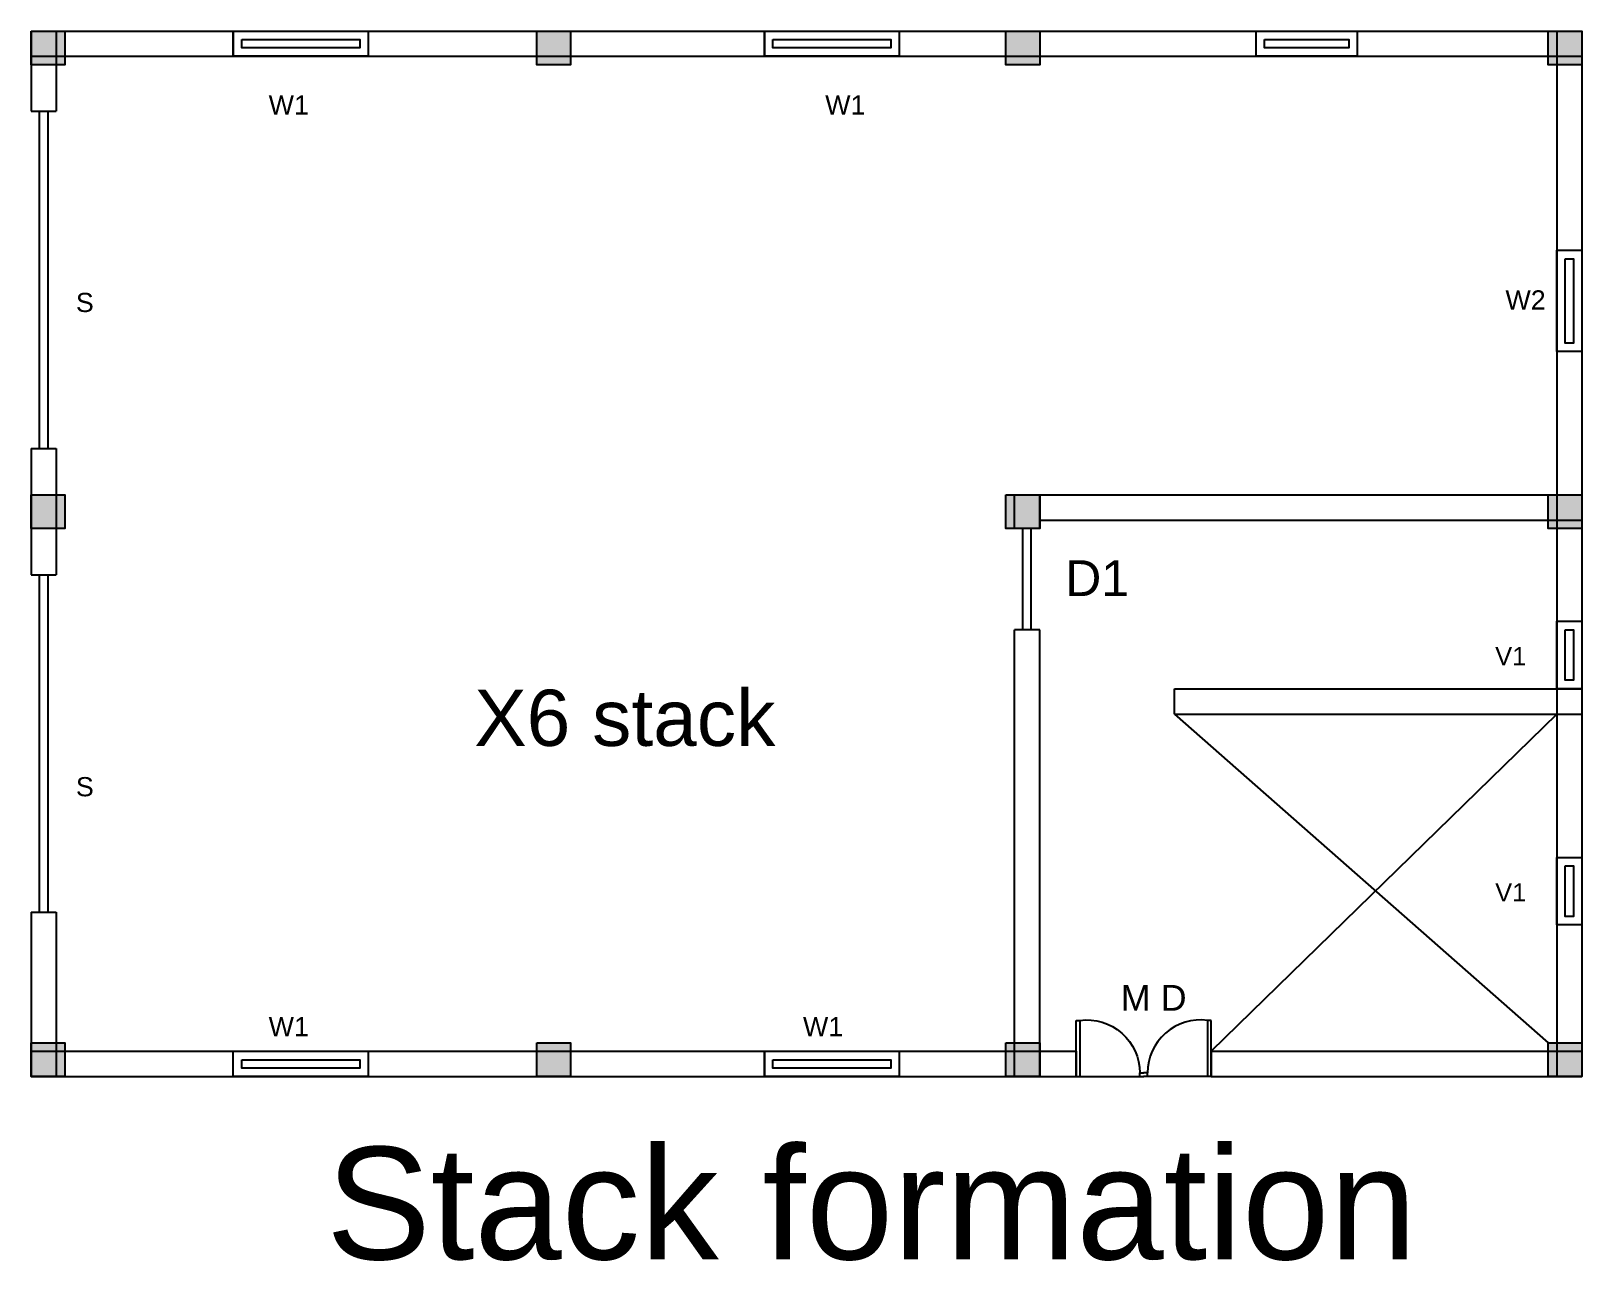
# Model space of a CAD drawing. Header units: millimetres. Extents: x -5757 to 4071, y -90348 to 1709.
# Drawn here: x -2765 to -2213, y -658 to -220 of the extents above; entities that cross this region are included whole.
import ezdxf

# ---------------------------------------------------------------- set-up
doc = ezdxf.new("R2010")
doc.units = ezdxf.units.MM
doc.header["$MEASUREMENT"] = 0
doc.styles.get("Standard").update_dxf_attribs({"font": 'arial.ttf'})

msp = doc.modelspace()

# ---------------------------------------------------------------- texts
for s, height, p in [('W1', 6.82668, (-2680.42918, -249.85595, -0.10085)), ('W1', 6.82668, (-2482.34862, -249.85595, -0.10085)), ('S', 6.82668, (-2749.03201, -320.11166, -0.10085)), ('W2', 6.82668, (-2240.23346, -319.22689, -0.10085)), ('D1', 12.751706, (-2396.94403, -421.16796, -0.10085)), ('V1', 6.456626, (-2243.87979, -445.78515, -0.10085)), ('S', 6.82668, (-2749.03201, -492.40063, -0.10085)), ('V1', 6.456626, (-2243.87979, -529.82246, -0.10085)), ('M D', 9.164999, (-2377.19147, -568.68884, -0.10085)), ('W1', 6.82668, (-2680.42918, -577.77086, -0.10085)), ('W1', 6.82668, (-2490.26087, -577.77086, -0.10085))]:
    msp.add_text(s, height=height).set_placement(p)
at = {"attachment_point": 1}
for s, insert, char_height in [('X6 stack', (-2607.23848, -454.47784, -0.10085), 20), ('Stack formation', (-2659.99299, -617.16068, -0.10085), 40)]:
    msp.add_mtext_dynamic_manual_height_columns(s, width=618.4090479, gutter_width=603.26093, heights=[0], dxfattribs=dict(at, insert=insert, char_height=char_height))

# ---------------------------------------------------------------- blocks, each defined once
blk = doc.blocks.new('door')
for p, q in [((365.48, -158.42), (335.48, -158.42)), ((335.48, -158.42), (335.48, -160.42)), ((335.48, -160.42), (365.48, -160.42)), ((365.48, -158.42), (365.48, -194.42)), ((365.48, -192.42), (363.48, -192.42)), ((363.48, -192.42), (363.48, -194.42))]:
    blk.add_line(p, q)
blk.add_arc((363.59, -164.07), 28.34, 172.58587, 269.78598)

# ---------------------------------------------------------------- hatches: boundary and pattern name
h = msp.add_hatch(color=256)
h.dxf.hatch_style = 1
h.paths.add_polyline_path([(-2765.00642, -232.13273), (-2753.00642, -232.13273), (-2753.00642, -220.13273), (-2765.00642, -220.13273)])
h = msp.add_hatch(color=256)
h.dxf.hatch_style = 1
h.paths.add_polyline_path([(-2585.00642, -232.13273), (-2573.00642, -232.13273), (-2573.00642, -220.13273), (-2585.00642, -220.13273)])
h = msp.add_hatch(color=256)
h.dxf.hatch_style = 1
h.paths.add_polyline_path([(-2418.00642, -232.13273), (-2406.00642, -232.13273), (-2406.00642, -220.13273), (-2418.00642, -220.13273)])
h = msp.add_hatch(color=256)
h.dxf.hatch_style = 1
h.paths.add_polyline_path([(-2225.00642, -232.13273), (-2213.00642, -232.13273), (-2213.00642, -220.13273), (-2225.00642, -220.13273)])
h = msp.add_hatch(color=256)
h.dxf.hatch_style = 1
h.paths.add_polyline_path([(-2765.00642, -397.13273), (-2753.00642, -397.13273), (-2753.00642, -385.13273), (-2765.00642, -385.13273)])
h = msp.add_hatch(color=256)
h.dxf.hatch_style = 1
h.paths.add_polyline_path([(-2418.00642, -397.13273), (-2406.00642, -397.13273), (-2406.00642, -385.13273), (-2418.00642, -385.13273)])
h = msp.add_hatch(color=256)
h.dxf.hatch_style = 1
h.paths.add_polyline_path([(-2225.00642, -397.13273), (-2213.00642, -397.13273), (-2213.00642, -385.13273), (-2225.00642, -385.13273)])
h = msp.add_hatch(color=256)
h.dxf.hatch_style = 1
h.paths.add_polyline_path([(-2765.00642, -592.13273), (-2753.00642, -592.13273), (-2753.00642, -580.13273), (-2765.00642, -580.13273)])
h = msp.add_hatch(color=256)
h.dxf.hatch_style = 1
h.paths.add_polyline_path([(-2585.00642, -592.13273), (-2573.00642, -592.13273), (-2573.00642, -580.13273), (-2585.00642, -580.13273)])
h = msp.add_hatch(color=256)
h.dxf.hatch_style = 1
h.paths.add_polyline_path([(-2418.00642, -592.13273), (-2406.00642, -592.13273), (-2406.00642, -580.13273), (-2418.00642, -580.13273)])
h = msp.add_hatch(color=256)
h.dxf.hatch_style = 1
h.paths.add_polyline_path([(-2225.00642, -592.13273), (-2213.00642, -592.13273), (-2213.00642, -580.13273), (-2225.00642, -580.13273)])

# ---------------------------------------------------------------- linework, layer by layer
for p, q in [((-2765.00642, -220.13273, -0.10085), (-2213.00642, -220.13273, -0.10085)), ((-2765.00642, -220.13273, -0.10085), (-2765.00642, -248.63273, -0.10085)), ((-2756.00642, -220.13273, -0.10085), (-2756.00642, -248.63273, -0.10085)), ((-2693.00642, -220.13273, -0.10085), (-2693.00642, -229.13273, -0.10085)), ((-2645.00642, -220.13273, -0.10085), (-2645.00642, -229.13273, -0.10085)), ((-2504.00642, -220.13273, -0.10085), (-2504.00642, -229.13273, -0.10085)), ((-2456.00642, -220.13273, -0.10085), (-2456.00642, -229.13273, -0.10085)), ((-2222.00642, -220.13273, -0.10085), (-2222.00642, -592.13273, -0.10085)), ((-2213.00642, -220.13273, -0.10085), (-2213.00642, -592.13273, -0.10085)), ((-2765.00642, -229.13273, -0.10085), (-2213.00642, -229.13273, -0.10085)), ((-2765.00642, -368.63273, -0.10085), (-2765.00642, -413.63273, -0.10085)), ((-2756.00642, -368.63273, -0.10085), (-2756.00642, -413.63273, -0.10085)), ((-2415.00642, -397.13273, -0.10085), (-2415.00642, -385.13273, -0.10085)), ((-2406.00642, -397.13273, -0.10085), (-2406.00642, -385.13273, -0.10085)), ((-2406.00642, -385.13273, -0.10085), (-2213.00642, -385.13273, -0.10085)), ((-2412.00975, -433.13273, -0.10085), (-2412.00975, -397.13273, -0.10085)), ((-2409.00975, -433.13273, -0.10085), (-2409.00975, -397.13273, -0.10085)), ((-2406.00642, -394.13273, -0.10085), (-2213.00642, -394.13273, -0.10085)), ((-2415.00642, -592.13273, -0.10085), (-2415.00642, -433.13273, -0.10085)), ((-2406.00642, -433.13273, -0.10085), (-2415.00642, -433.13273, -0.10085)), ((-2406.00642, -592.13273, -0.10085), (-2406.00642, -433.13273, -0.10085)), ((-2358.00642, -463.13273, -0.10085), (-2358.00642, -454.13273, -0.10085)), ((-2358.00642, -454.13273, -0.10085), (-2213.00642, -454.13273, -0.10085)), ((-2358.00642, -463.13273, -0.10085), (-2213.00642, -463.13273, -0.10085)), ((-2358.00642, -463.13273, -0.10085), (-2225.00642, -580.13273, -0.10085)), ((-2222.00642, -463.13273, -0.10085), (-2345.00642, -583.13273, -0.10085)), ((-2765.00642, -533.63273, -0.10085), (-2765.00642, -580.13273, -0.10085)), ((-2756.00642, -533.63273, -0.10085), (-2756.00642, -580.13273, -0.10085)), ((-2765.00642, -580.13273, -0.10085), (-2765.00642, -592.13273, -0.10085)), ((-2765.00642, -583.13273, -0.10085), (-2393.00642, -583.13273, -0.10085)), ((-2756.00642, -580.13273, -0.10085), (-2756.00642, -592.13273, -0.10085)), ((-2504.00642, -583.13273, -0.10085), (-2504.00642, -592.13273, -0.10085)), ((-2456.00642, -583.13273, -0.10085), (-2456.00642, -592.13273, -0.10085)), ((-2393.00642, -583.13273, -0.10085), (-2393.00642, -592.13273, -0.10085)), ((-2345.00642, -583.13273, -0.10085), (-2213.00642, -583.13273, -0.10085)), ((-2345.00642, -583.13273, -0.10085), (-2345.00642, -592.13273, -0.10085)), ((-2765.00642, -592.13273, -0.10085), (-2393.00642, -592.13273, -0.10085)), ((-2345.00642, -592.13273, -0.10085), (-2213.00642, -592.13273, -0.10085))]:
    msp.add_line(p, q)
at = {"color": 3}
for p, q in [((-2765.00642, -248.63273, -0.10085), (-2756.00642, -248.63273, -0.10085)), ((-2765.00642, -368.63273, -0.10085), (-2756.00642, -368.63273, -0.10085)), ((-2765.00642, -413.63273, -0.10085), (-2756.00642, -413.63273, -0.10085)), ((-2765.00642, -533.63273, -0.10085), (-2756.00642, -533.63273, -0.10085))]:
    msp.add_line(p, q, dxfattribs=at)
at = {"elevation": -0.10085}
for points in [[(-2765.00642, -220.13273), (-2753.00642, -220.13273), (-2753.00642, -232.13273), (-2765.00642, -232.13273)], [(-2585.00642, -220.13273), (-2573.00642, -220.13273), (-2573.00642, -232.13273), (-2585.00642, -232.13273)], [(-2418.00642, -220.13273), (-2406.00642, -220.13273), (-2406.00642, -232.13273), (-2418.00642, -232.13273)], [(-2225.00642, -220.13273), (-2213.00642, -220.13273), (-2213.00642, -232.13273), (-2225.00642, -232.13273)], [(-2765.00642, -385.13273), (-2753.00642, -385.13273), (-2753.00642, -397.13273), (-2765.00642, -397.13273)], [(-2418.00642, -385.13273), (-2406.00642, -385.13273), (-2406.00642, -397.13273), (-2418.00642, -397.13273)], [(-2225.00642, -385.13273), (-2213.00642, -385.13273), (-2213.00642, -397.13273), (-2225.00642, -397.13273)], [(-2765.00642, -580.13273), (-2753.00642, -580.13273), (-2753.00642, -592.13273), (-2765.00642, -592.13273)], [(-2585.00642, -580.13273), (-2573.00642, -580.13273), (-2573.00642, -592.13273), (-2585.00642, -592.13273)], [(-2418.00642, -580.13273), (-2406.00642, -580.13273), (-2406.00642, -592.13273), (-2418.00642, -592.13273)], [(-2225.00642, -580.13273), (-2213.00642, -580.13273), (-2213.00642, -592.13273), (-2225.00642, -592.13273)]]:
    msp.add_lwpolyline(points, close=True, dxfattribs=at)
at = {"color": 2, "elevation": -0.10085}
for points in [[(-2693.00642, -220.13273), (-2645.00642, -220.13273), (-2645.00642, -229.13273), (-2693.00642, -229.13273)], [(-2504.00642, -220.13273), (-2456.00642, -220.13273), (-2456.00642, -229.13273), (-2504.00642, -229.13273)], [(-2329.00642, -220.13273), (-2293.00642, -220.13273), (-2293.00642, -229.13273), (-2329.00642, -229.13273)], [(-2690.00642, -223.13273), (-2648.00642, -223.13273), (-2648.00642, -226.13273), (-2690.00642, -226.13273)], [(-2501.00642, -223.13273), (-2459.00642, -223.13273), (-2459.00642, -226.13273), (-2501.00642, -226.13273)], [(-2326.00642, -223.13273), (-2296.00642, -223.13273), (-2296.00642, -226.13273), (-2326.00642, -226.13273)], [(-2222.00642, -298.13273), (-2213.00642, -298.13273), (-2213.00642, -334.13273), (-2222.00642, -334.13273)], [(-2219.00642, -301.13273), (-2216.00642, -301.13273), (-2216.00642, -331.13273), (-2219.00642, -331.13273)], [(-2222.00642, -430.13273), (-2213.00642, -430.13273), (-2213.00642, -454.13273), (-2222.00642, -454.13273)], [(-2219.00642, -433.13273), (-2216.00642, -433.13273), (-2216.00642, -451.13273), (-2219.00642, -451.13273)], [(-2222.00642, -514.13273), (-2213.00642, -514.13273), (-2213.00642, -538.13273), (-2222.00642, -538.13273)], [(-2219.00642, -517.13273), (-2216.00642, -517.13273), (-2216.00642, -535.13273), (-2219.00642, -535.13273)], [(-2693.00642, -583.13273), (-2645.00642, -583.13273), (-2645.00642, -592.13273), (-2693.00642, -592.13273)], [(-2504.00642, -583.13273), (-2456.00642, -583.13273), (-2456.00642, -592.13273), (-2504.00642, -592.13273)], [(-2690.00642, -586.13273), (-2648.00642, -586.13273), (-2648.00642, -589.13273), (-2690.00642, -589.13273)], [(-2501.00642, -586.13273), (-2459.00642, -586.13273), (-2459.00642, -589.13273), (-2501.00642, -589.13273)]]:
    msp.add_lwpolyline(points, close=True, dxfattribs=at)
at = {"color": 3, "elevation": -0.10085}
for points in [[(-2762.00642, -368.63273), (-2762.00642, -248.63273)], [(-2759.00642, -248.63273), (-2759.00642, -368.63273)], [(-2762.00642, -533.63273), (-2762.00642, -413.63273)], [(-2759.00642, -413.63273), (-2759.00642, -533.63273)]]:
    msp.add_lwpolyline(points, dxfattribs=at)

# ---------------------------------------------------------------- block references
at = {"color": 6, "yscale": 0.6666666666666666, "zscale": 0.6666666666666666}
for p, xscale, rotation in [((-2498.61767, -348.47644, -0.10085), -0.6666666666666666, 90), ((-2239.39517, -348.47644, -0.10085), 0.6666666666666666, 270)]:
    msp.add_blockref('door', p, dxfattribs=dict(at, xscale=xscale, rotation=rotation))

msp.set_redraw_order([(e.dxf.handle, doc.entitydb.next_handle()) for e in msp.query("TEXT MTEXT ATTDEF DIMENSION ARC_DIMENSION")])  # texts and dimensions are drawn at this point

doc.saveas('drawing.dxf')
